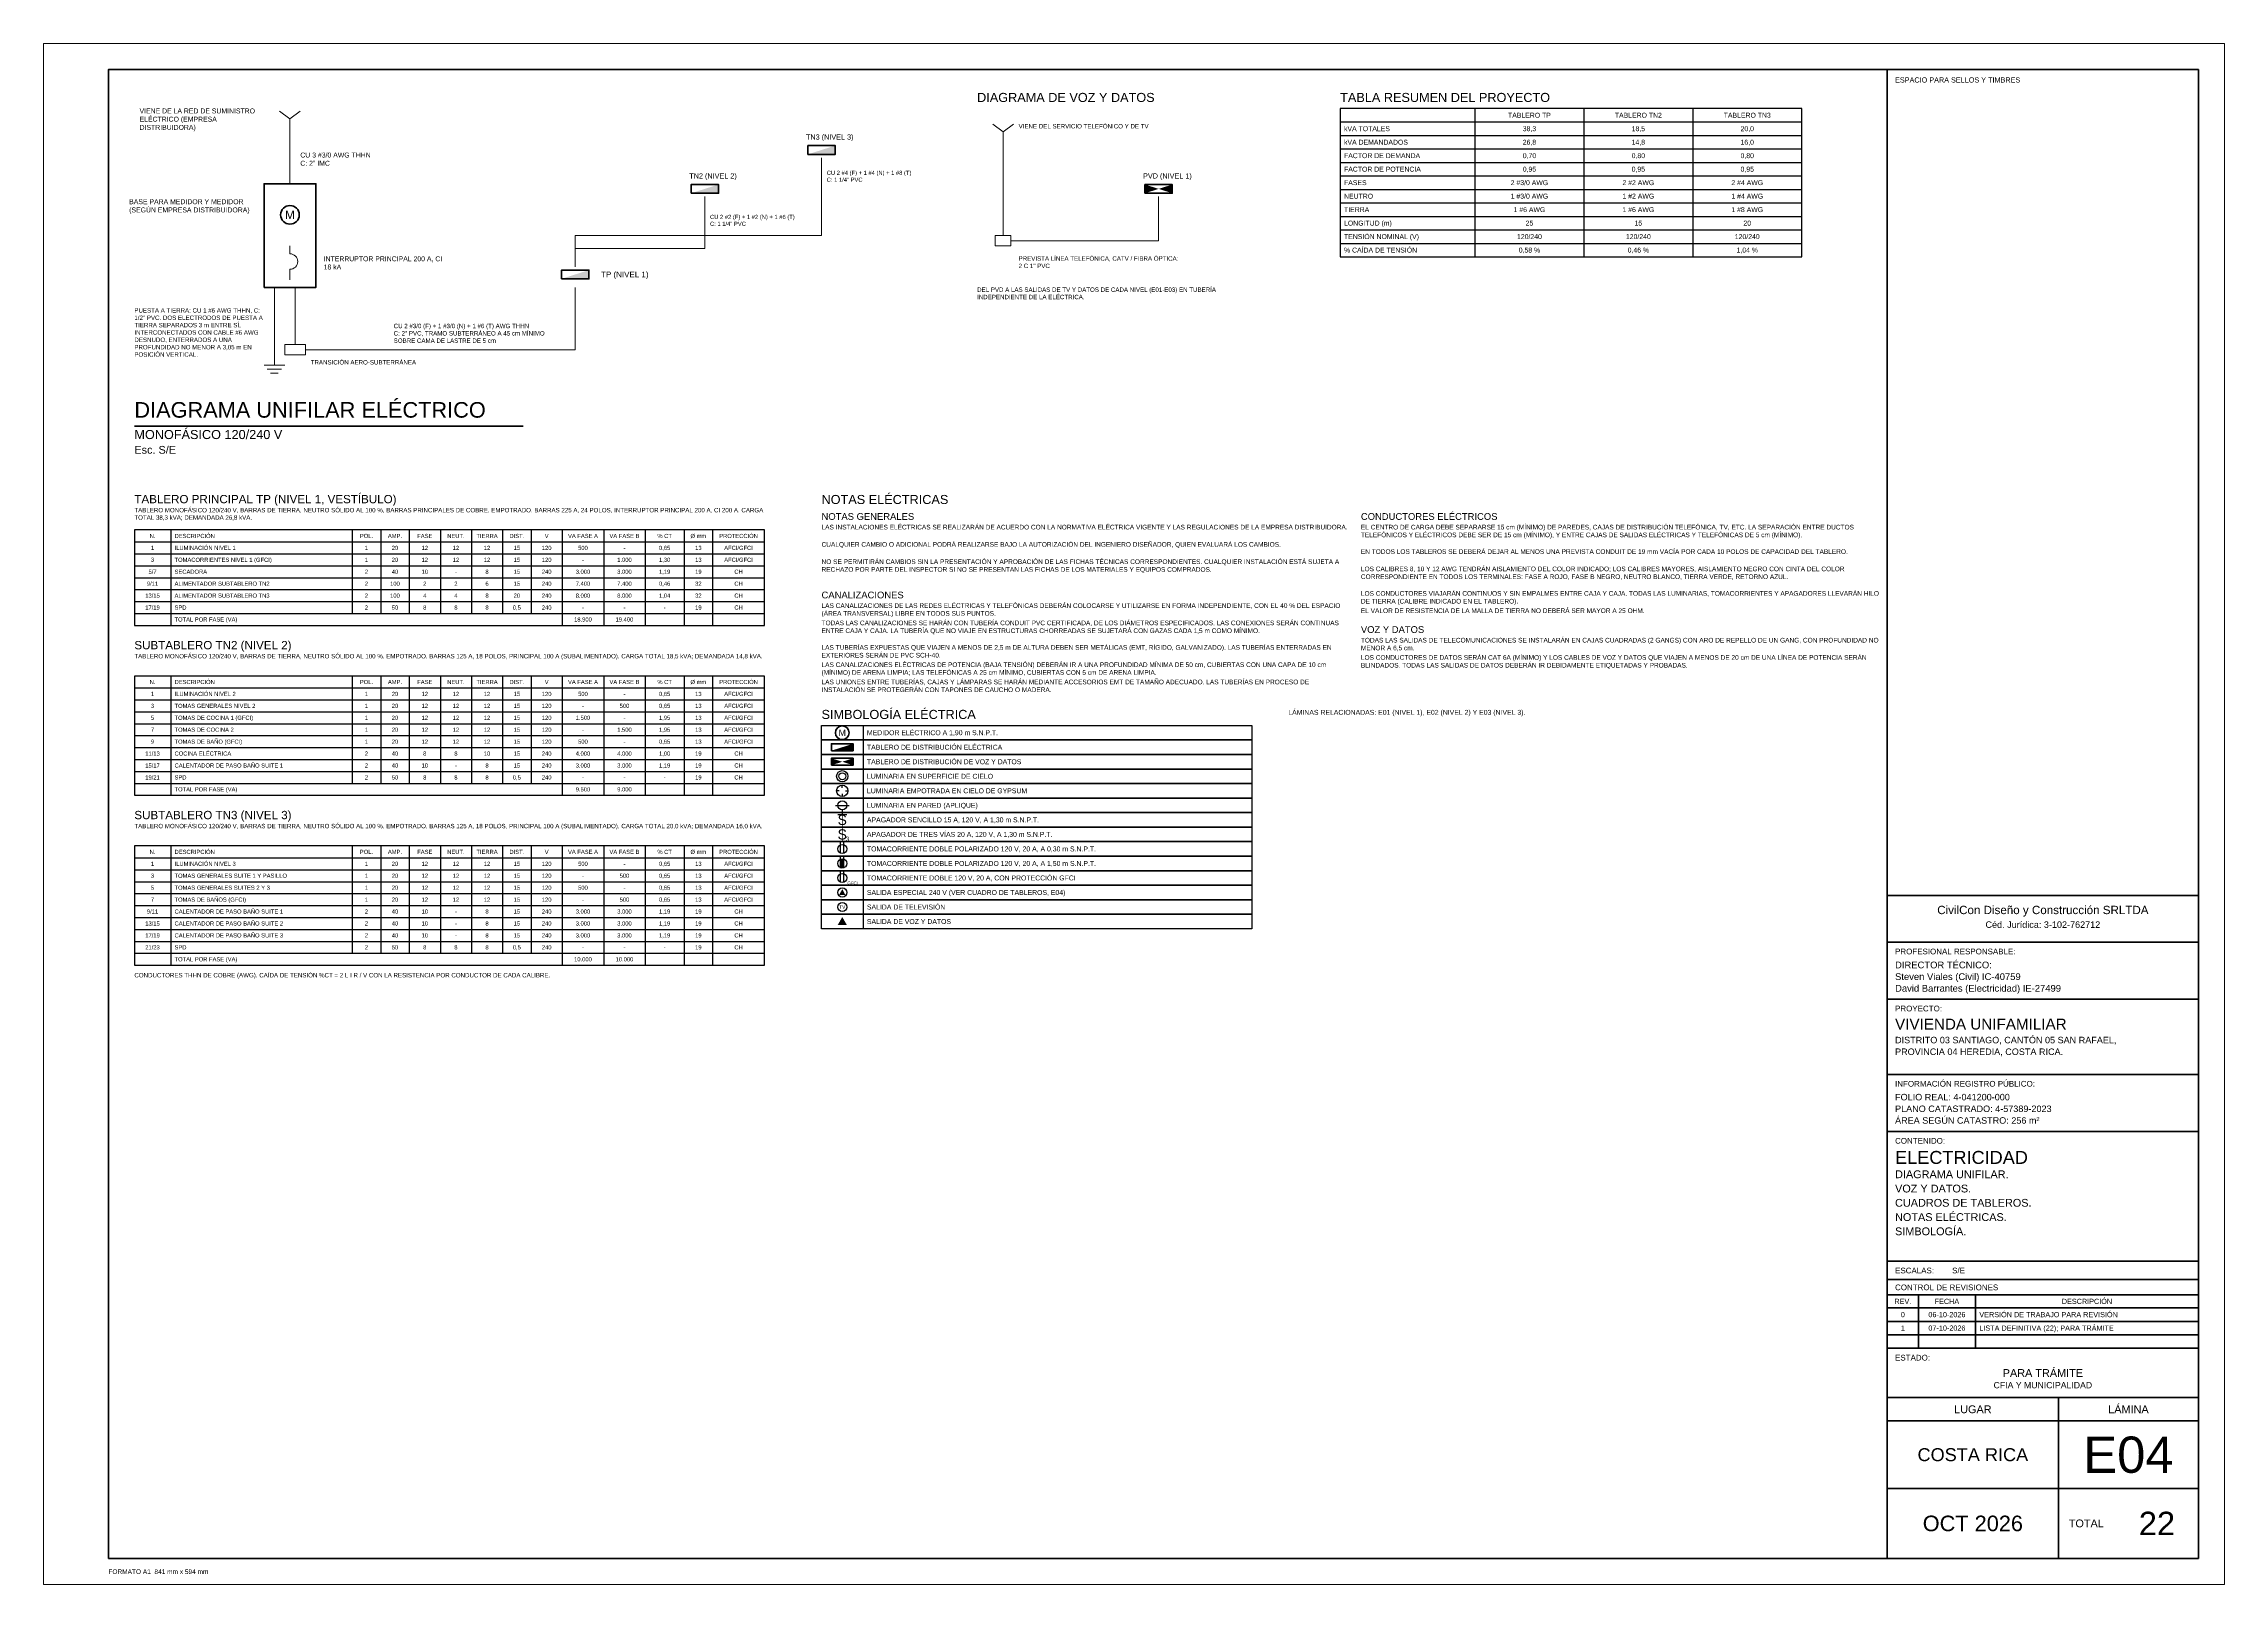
# Paper-space layout 'E04-TABLEROS' of a CAD drawing. Header units: metres, sheet in millimetres. Extents: x 0 to 841, y 0 to 594.
import ezdxf
from ezdxf.enums import TextEntityAlignment as Align

# ---------------------------------------------------------------- set-up
doc = ezdxf.new("R2010")
doc.units = ezdxf.units.M
for name, color, linetype, lineweight in [('A-CAJETIN', 7, 'Continuous', 35), ('A-CAJETIN-TXT', 7, 'Continuous', 25), ('A-MARCO', 7, 'Continuous', 70), ('A-NOTAS', 7, 'Continuous', 18), ('A-TABLAS', 7, 'Continuous', 25), ('A-TEXTO', 7, 'Continuous', 18), ('A-TITULOS', 7, 'Continuous', 35), ('E-APAG', 7, 'Continuous', 25), ('E-CIRC', 7, 'Continuous', 13), ('E-LUM', 7, 'Continuous', 25), ('E-TABLERO', 7, 'Continuous', 35), ('E-TOMA', 7, 'Continuous', 25), ('E-VD', 7, 'Continuous', 25)]:
    doc.layers.add(name, color=color, linetype=linetype, lineweight=lineweight)
doc.layers.add('A-VIEWPORT', color=8, linetype='Continuous', lineweight=13, plot=False)
doc.styles.add('ARIAL', font='arial.ttf')

# ---------------------------------------------------------------- blocks, each defined once
blk = doc.blocks.new('CAJETIN_A1')
for p, q in [((0, 255.6), (120, 255.6)), ((0, 237.6), (120, 237.6)), ((0, 215.6), (120, 215.6)), ((0, 186.6), (120, 186.6)), ((0, 164.6), (120, 164.6)), ((0, 114.6), (120, 114.6)), ((0, 107.6), (120, 107.6)), ((0, 101.6), (120, 101.6)), ((12, 101.6), (12, 81)), ((34, 101.6), (34, 81)), ((0, 96.6), (120, 96.6)), ((0, 91.4), (120, 91.4)), ((0, 86.2), (120, 86.2)), ((0, 81), (120, 81)), ((0, 62), (120, 62)), ((66, 62), (66, 0)), ((0, 53), (120, 53)), ((0, 27), (120, 27))]:
    blk.add_line(p, q)
blk.add_lwpolyline([(0, 0), (120, 0), (120, 574), (0, 574)], close=True)
at = {"style": 'ARIAL'}
for s, height, p in [('ESPACIO PARA SELLOS Y TIMBRES', 2, (3, 571)), ('PROFESIONAL RESPONSABLE:', 2.2, (3, 235.1)), ('PROYECTO:', 2.2, (3, 213.1)), ('INFORMACIÓN REGISTRO PÚBLICO:', 2.2, (3, 184.1)), ('CONTENIDO:', 2.2, (3, 162.1)), ('ESCALAS:', 2.2, (3, 112.1)), ('CONTROL DE REVISIONES', 2.2, (3, 105.6)), ('ESTADO:', 2.2, (3, 78.5))]:
    blk.add_text(s, height=height, dxfattribs=at).set_placement(p, align=Align.TOP_LEFT)
for s, height, p in [('REV.', 2, (6, 99.1)), ('FECHA', 2, (23, 99.1)), ('DESCRIPCIÓN', 2, (77, 99.1)), ('LUGAR', 3, (33, 57.5)), ('LÁMINA', 3, (93, 57.5))]:
    blk.add_text(s, height=height, dxfattribs=at).set_placement(p, align=Align.MIDDLE_CENTER)
blk.add_text('TOTAL', height=3, dxfattribs=at).set_placement((70, 13.5), align=Align.MIDDLE_LEFT)
for tag, height, p in [('EMPRESA_CED', 2.5, (60, 245.6)), ('EMPRESA', 3.2, (60, 251.6)), ('ESTADO_1', 3, (60, 73)), ('ESTADO_2', 2.4, (60, 68))]:
    blk.add_attdef(tag, text='', height=height, dxfattribs=at).set_placement(p, align=Align.TOP_CENTER)
for tag, height, p in [('PROF_1', 2.6, (3, 230.1)), ('PROF_2', 2.6, (3, 225.6)), ('PROF_3', 2.6, (3, 221.1)), ('PROYECTO', 4.2, (3, 208.1)), ('UBIC_1', 2.5, (3, 201.1)), ('UBIC_2', 2.5, (3, 196.6)), ('UBIC_3', 2.5, (3, 192.1)), ('REG_1', 2.5, (3, 179.1)), ('REG_2', 2.5, (3, 174.6)), ('REG_3', 2.5, (3, 170.1)), ('CONT_TIT', 5, (3, 157.1)), ('CONT_1', 3, (3, 149.6)), ('CONT_2', 3, (3, 144.1)), ('CONT_3', 3, (3, 138.6)), ('CONT_4', 3, (3, 133.1)), ('CONT_5', 3, (3, 127.6)), ('CONT_6', 3, (3, 122.1)), ('ESCALAS', 2.2, (25, 112.1))]:
    blk.add_attdef(tag, text='', height=height, dxfattribs=at).set_placement(p, align=Align.TOP_LEFT)
for tag, height, p in [('REV0_N', 2, (6, 94)), ('REV0_F', 2, (23, 94)), ('REV1_N', 2, (6, 88.8)), ('REV2_N', 2, (6, 83.6)), ('REV1_F', 2, (23, 88.8)), ('REV2_F', 2, (23, 83.6)), ('LUGAR', 5, (33, 40)), ('LAMINA', 14, (93, 40)), ('TOTAL', 9, (104, 13.5)), ('FECHA', 6, (33, 13.5))]:
    blk.add_attdef(tag, text='', height=height, dxfattribs=at).set_placement(p, align=Align.MIDDLE_CENTER)
for tag, p in [('REV0_D', (35.5, 94)), ('REV1_D', (35.5, 88.8)), ('REV2_D', (35.5, 83.6))]:
    blk.add_attdef(tag, text='', height=2, dxfattribs=at).set_placement(p, align=Align.MIDDLE_LEFT)

psp = doc.layouts.new('E04-TABLEROS')

# ---------------------------------------------------------------- hatches: boundary and pattern name
at = {"layer": 'E-TABLERO'}
for points in [[(294.72, 551.32), (305.28, 551.32), (305.28, 554.68)], [(249.72, 536.32), (260.28, 536.32), (260.28, 539.68)], [(424.72, 536.32), (430, 538), (424.72, 539.68)], [(435.28, 536.32), (430, 538), (435.28, 539.68)], [(199.72, 503.32), (210.28, 503.32), (210.28, 506.68)], [(303.82, 321.41), (312.18, 321.41), (312.18, 324.07)], [(303.82, 315.81), (308, 317.14), (303.82, 318.47)], [(312.18, 315.81), (308, 317.14), (312.18, 318.47)]]:
    psp.add_hatch(color=7, dxfattribs=at).paths.add_polyline_path(points)
at = {"layer": 'E-TOMA'}
for points in [[(307.34, 276.29), (308.66, 276.29), (308.66, 279.59), (307.34, 279.59)], [(306.79, 265.75), (309.21, 265.75), (308, 268.06)]]:
    psp.add_hatch(color=7, dxfattribs=at).paths.add_polyline_path(points)
at = {"layer": 'E-VD'}
psp.add_hatch(color=7, dxfattribs=at).paths.add_polyline_path([(306.24, 254.22), (309.76, 254.22), (308, 257.3)])

# ---------------------------------------------------------------- linework, layer by layer
at = {"layer": 'A-MARCO'}
psp.add_lwpolyline([(25, 10), (831, 10), (831, 584), (25, 584)], close=True, dxfattribs=at)
at = {"layer": 'A-TABLAS'}
for p, q in [((500, 563.8), (678, 563.8)), ((552, 569), (552, 563.8)), ((552, 563.8), (552, 558.6)), ((594, 569), (594, 563.8)), ((594, 563.8), (594, 558.6)), ((636, 569), (636, 563.8)), ((636, 563.8), (636, 558.6)), ((500, 558.6), (678, 558.6)), ((552, 558.6), (552, 553.4)), ((594, 558.6), (594, 553.4)), ((636, 558.6), (636, 553.4)), ((500, 553.4), (678, 553.4)), ((500, 548.2), (678, 548.2)), ((552, 553.4), (552, 548.2)), ((552, 548.2), (552, 543)), ((594, 553.4), (594, 548.2)), ((594, 548.2), (594, 543)), ((636, 553.4), (636, 548.2)), ((636, 548.2), (636, 543)), ((500, 543), (678, 543)), ((552, 543), (552, 537.8)), ((594, 543), (594, 537.8)), ((636, 543), (636, 537.8)), ((500, 537.8), (678, 537.8)), ((500, 532.6), (678, 532.6)), ((552, 537.8), (552, 532.6)), ((552, 532.6), (552, 527.4)), ((594, 537.8), (594, 532.6)), ((594, 532.6), (594, 527.4)), ((636, 537.8), (636, 532.6)), ((636, 532.6), (636, 527.4)), ((500, 527.4), (678, 527.4)), ((500, 522.2), (678, 522.2)), ((552, 527.4), (552, 522.2)), ((552, 522.2), (552, 517)), ((594, 527.4), (594, 522.2)), ((594, 522.2), (594, 517)), ((636, 527.4), (636, 522.2)), ((636, 522.2), (636, 517)), ((500, 517), (678, 517)), ((552, 517), (552, 511.8)), ((594, 517), (594, 511.8)), ((636, 517), (636, 511.8)), ((49, 406.5), (49, 401.9)), ((119, 406.5), (119, 401.9)), ((130, 406.5), (130, 401.9)), ((141, 406.5), (141, 401.9)), ((153, 406.5), (153, 401.9)), ((165, 406.5), (165, 401.9)), ((177, 406.5), (177, 401.9)), ((188, 406.5), (188, 401.9)), ((200, 406.5), (200, 401.9)), ((216, 406.5), (216, 401.9)), ((232, 406.5), (232, 401.9)), ((247, 406.5), (247, 401.9)), ((258, 406.5), (258, 401.9)), ((35, 401.9), (278, 401.9)), ((35, 397.3), (278, 397.3)), ((49, 401.9), (49, 397.3)), ((49, 397.3), (49, 392.7)), ((119, 401.9), (119, 397.3)), ((119, 397.3), (119, 392.7)), ((130, 401.9), (130, 397.3)), ((130, 397.3), (130, 392.7)), ((141, 401.9), (141, 397.3)), ((141, 397.3), (141, 392.7)), ((153, 401.9), (153, 397.3)), ((153, 397.3), (153, 392.7)), ((165, 401.9), (165, 397.3)), ((165, 397.3), (165, 392.7)), ((177, 401.9), (177, 397.3)), ((177, 397.3), (177, 392.7)), ((188, 401.9), (188, 397.3)), ((188, 397.3), (188, 392.7)), ((200, 401.9), (200, 397.3)), ((200, 397.3), (200, 392.7)), ((216, 401.9), (216, 397.3)), ((216, 397.3), (216, 392.7)), ((232, 401.9), (232, 397.3)), ((232, 397.3), (232, 392.7)), ((247, 401.9), (247, 397.3)), ((247, 397.3), (247, 392.7)), ((258, 401.9), (258, 397.3)), ((258, 397.3), (258, 392.7)), ((35, 392.7), (278, 392.7)), ((35, 388.1), (278, 388.1)), ((49, 392.7), (49, 388.1)), ((49, 388.1), (49, 383.5)), ((119, 392.7), (119, 388.1)), ((119, 388.1), (119, 383.5)), ((130, 392.7), (130, 388.1)), ((130, 388.1), (130, 383.5)), ((141, 392.7), (141, 388.1)), ((141, 388.1), (141, 383.5)), ((153, 392.7), (153, 388.1)), ((153, 388.1), (153, 383.5)), ((165, 392.7), (165, 388.1)), ((165, 388.1), (165, 383.5)), ((177, 392.7), (177, 388.1)), ((177, 388.1), (177, 383.5)), ((188, 392.7), (188, 388.1)), ((188, 388.1), (188, 383.5)), ((200, 392.7), (200, 388.1)), ((200, 388.1), (200, 383.5)), ((216, 392.7), (216, 388.1)), ((216, 388.1), (216, 383.5)), ((232, 392.7), (232, 388.1)), ((232, 388.1), (232, 383.5)), ((247, 392.7), (247, 388.1)), ((247, 388.1), (247, 383.5)), ((258, 392.7), (258, 388.1)), ((258, 388.1), (258, 383.5)), ((35, 383.5), (278, 383.5)), ((35, 378.9), (278, 378.9)), ((49, 383.5), (49, 378.9)), ((49, 378.9), (49, 374.3)), ((119, 383.5), (119, 378.9)), ((119, 378.9), (119, 374.3)), ((130, 383.5), (130, 378.9)), ((130, 378.9), (130, 374.3)), ((141, 383.5), (141, 378.9)), ((141, 378.9), (141, 374.3)), ((153, 383.5), (153, 378.9)), ((153, 378.9), (153, 374.3)), ((165, 383.5), (165, 378.9)), ((165, 378.9), (165, 374.3)), ((177, 383.5), (177, 378.9)), ((177, 378.9), (177, 374.3)), ((188, 383.5), (188, 378.9)), ((188, 378.9), (188, 374.3)), ((200, 383.5), (200, 378.9)), ((200, 378.9), (200, 374.3)), ((216, 383.5), (216, 378.9)), ((216, 378.9), (216, 374.3)), ((232, 383.5), (232, 378.9)), ((232, 378.9), (232, 374.3)), ((247, 383.5), (247, 378.9)), ((247, 378.9), (247, 374.3)), ((258, 383.5), (258, 378.9)), ((258, 378.9), (258, 374.3)), ((35, 374.3), (278, 374.3)), ((49, 374.3), (49, 369.7)), ((200, 374.3), (200, 369.7)), ((216, 374.3), (216, 369.7)), ((232, 374.3), (232, 369.7)), ((247, 374.3), (247, 369.7)), ((258, 374.3), (258, 369.7)), ((35, 345.6), (278, 345.6)), ((49, 350.2), (49, 345.6)), ((49, 345.6), (49, 341)), ((119, 350.2), (119, 345.6)), ((119, 345.6), (119, 341)), ((130, 350.2), (130, 345.6)), ((130, 345.6), (130, 341)), ((141, 350.2), (141, 345.6)), ((141, 345.6), (141, 341)), ((153, 350.2), (153, 345.6)), ((153, 345.6), (153, 341)), ((165, 350.2), (165, 345.6)), ((165, 345.6), (165, 341)), ((177, 350.2), (177, 345.6)), ((177, 345.6), (177, 341)), ((188, 350.2), (188, 345.6)), ((188, 345.6), (188, 341)), ((200, 350.2), (200, 345.6)), ((200, 345.6), (200, 341)), ((216, 350.2), (216, 345.6)), ((216, 345.6), (216, 341)), ((232, 350.2), (232, 345.6)), ((232, 345.6), (232, 341)), ((247, 350.2), (247, 345.6)), ((247, 345.6), (247, 341)), ((258, 350.2), (258, 345.6)), ((258, 345.6), (258, 341)), ((35, 341), (278, 341)), ((35, 336.4), (278, 336.4)), ((49, 341), (49, 336.4)), ((49, 336.4), (49, 331.8)), ((119, 341), (119, 336.4)), ((119, 336.4), (119, 331.8)), ((130, 341), (130, 336.4)), ((130, 336.4), (130, 331.8)), ((141, 341), (141, 336.4)), ((141, 336.4), (141, 331.8)), ((153, 341), (153, 336.4)), ((153, 336.4), (153, 331.8)), ((165, 341), (165, 336.4)), ((165, 336.4), (165, 331.8)), ((177, 341), (177, 336.4)), ((177, 336.4), (177, 331.8)), ((188, 341), (188, 336.4)), ((188, 336.4), (188, 331.8)), ((200, 341), (200, 336.4)), ((200, 336.4), (200, 331.8)), ((216, 341), (216, 336.4)), ((216, 336.4), (216, 331.8)), ((232, 341), (232, 336.4)), ((232, 336.4), (232, 331.8)), ((247, 341), (247, 336.4)), ((247, 336.4), (247, 331.8)), ((258, 341), (258, 336.4)), ((258, 336.4), (258, 331.8)), ((35, 331.8), (278, 331.8)), ((49, 331.8), (49, 327.2)), ((119, 331.8), (119, 327.2)), ((130, 331.8), (130, 327.2)), ((141, 331.8), (141, 327.2)), ((153, 331.8), (153, 327.2)), ((165, 331.8), (165, 327.2)), ((177, 331.8), (177, 327.2)), ((188, 331.8), (188, 327.2)), ((200, 331.8), (200, 327.2)), ((216, 331.8), (216, 327.2)), ((232, 331.8), (232, 327.2)), ((247, 331.8), (247, 327.2)), ((258, 331.8), (258, 327.2)), ((316, 331.14), (316, 325.54)), ((35, 327.2), (278, 327.2)), ((35, 322.6), (278, 322.6)), ((49, 327.2), (49, 322.6)), ((49, 322.6), (49, 318)), ((119, 327.2), (119, 322.6)), ((119, 322.6), (119, 318)), ((130, 327.2), (130, 322.6)), ((130, 322.6), (130, 318)), ((141, 327.2), (141, 322.6)), ((141, 322.6), (141, 318)), ((153, 327.2), (153, 322.6)), ((153, 322.6), (153, 318)), ((165, 327.2), (165, 322.6)), ((165, 322.6), (165, 318)), ((177, 327.2), (177, 322.6)), ((177, 322.6), (177, 318)), ((188, 327.2), (188, 322.6)), ((188, 322.6), (188, 318)), ((200, 327.2), (200, 322.6)), ((200, 322.6), (200, 318)), ((216, 327.2), (216, 322.6)), ((216, 322.6), (216, 318)), ((232, 327.2), (232, 322.6)), ((232, 322.6), (232, 318)), ((247, 327.2), (247, 322.6)), ((247, 322.6), (247, 318)), ((258, 327.2), (258, 322.6)), ((258, 322.6), (258, 318)), ((316, 325.54), (316, 319.94)), ((316, 319.94), (316, 314.34)), ((35, 318), (278, 318)), ((35, 313.4), (278, 313.4)), ((49, 318), (49, 313.4)), ((49, 313.4), (49, 308.8)), ((119, 318), (119, 313.4)), ((119, 313.4), (119, 308.8)), ((130, 318), (130, 313.4)), ((130, 313.4), (130, 308.8)), ((141, 318), (141, 313.4)), ((141, 313.4), (141, 308.8)), ((153, 318), (153, 313.4)), ((153, 313.4), (153, 308.8)), ((165, 318), (165, 313.4)), ((165, 313.4), (165, 308.8)), ((177, 318), (177, 313.4)), ((177, 313.4), (177, 308.8)), ((188, 318), (188, 313.4)), ((188, 313.4), (188, 308.8)), ((200, 318), (200, 313.4)), ((200, 313.4), (200, 308.8)), ((216, 318), (216, 313.4)), ((216, 313.4), (216, 308.8)), ((232, 318), (232, 313.4)), ((232, 313.4), (232, 308.8)), ((247, 318), (247, 313.4)), ((247, 313.4), (247, 308.8)), ((258, 318), (258, 313.4)), ((258, 313.4), (258, 308.8)), ((316, 314.34), (316, 308.74)), ((35, 308.8), (278, 308.8)), ((49, 308.8), (49, 304.2)), ((200, 308.8), (200, 304.2)), ((216, 308.8), (216, 304.2)), ((232, 308.8), (232, 304.2)), ((247, 308.8), (247, 304.2)), ((258, 308.8), (258, 304.2)), ((316, 308.74), (316, 303.14)), ((316, 303.14), (316, 297.54)), ((316, 297.54), (316, 291.94)), ((316, 291.94), (316, 286.34)), ((316, 286.34), (316, 280.74)), ((35, 280.1), (278, 280.1)), ((49, 284.7), (49, 280.1)), ((49, 280.1), (49, 275.5)), ((119, 284.7), (119, 280.1)), ((119, 280.1), (119, 275.5)), ((130, 284.7), (130, 280.1)), ((130, 280.1), (130, 275.5)), ((141, 284.7), (141, 280.1)), ((141, 280.1), (141, 275.5)), ((153, 284.7), (153, 280.1)), ((153, 280.1), (153, 275.5)), ((165, 284.7), (165, 280.1)), ((165, 280.1), (165, 275.5)), ((177, 284.7), (177, 280.1)), ((177, 280.1), (177, 275.5)), ((188, 284.7), (188, 280.1)), ((188, 280.1), (188, 275.5)), ((200, 284.7), (200, 280.1)), ((200, 280.1), (200, 275.5)), ((216, 284.7), (216, 280.1)), ((216, 280.1), (216, 275.5)), ((232, 284.7), (232, 280.1)), ((232, 280.1), (232, 275.5)), ((247, 284.7), (247, 280.1)), ((247, 280.1), (247, 275.5)), ((258, 284.7), (258, 280.1)), ((258, 280.1), (258, 275.5)), ((316, 280.74), (316, 275.14)), ((35, 275.5), (278, 275.5)), ((35, 270.9), (278, 270.9)), ((49, 275.5), (49, 270.9)), ((49, 270.9), (49, 266.3)), ((119, 275.5), (119, 270.9)), ((119, 270.9), (119, 266.3)), ((130, 275.5), (130, 270.9)), ((130, 270.9), (130, 266.3)), ((141, 275.5), (141, 270.9)), ((141, 270.9), (141, 266.3)), ((153, 275.5), (153, 270.9)), ((153, 270.9), (153, 266.3)), ((165, 275.5), (165, 270.9)), ((165, 270.9), (165, 266.3)), ((177, 275.5), (177, 270.9)), ((177, 270.9), (177, 266.3)), ((188, 275.5), (188, 270.9)), ((188, 270.9), (188, 266.3)), ((200, 275.5), (200, 270.9)), ((200, 270.9), (200, 266.3)), ((216, 275.5), (216, 270.9)), ((216, 270.9), (216, 266.3)), ((232, 275.5), (232, 270.9)), ((232, 270.9), (232, 266.3)), ((247, 275.5), (247, 270.9)), ((247, 270.9), (247, 266.3)), ((258, 275.5), (258, 270.9)), ((258, 270.9), (258, 266.3)), ((316, 275.14), (316, 269.54)), ((316, 269.54), (316, 263.94)), ((35, 266.3), (278, 266.3)), ((35, 261.7), (278, 261.7)), ((49, 266.3), (49, 261.7)), ((49, 261.7), (49, 257.1)), ((119, 266.3), (119, 261.7)), ((119, 261.7), (119, 257.1)), ((130, 266.3), (130, 261.7)), ((130, 261.7), (130, 257.1)), ((141, 266.3), (141, 261.7)), ((141, 261.7), (141, 257.1)), ((153, 266.3), (153, 261.7)), ((153, 261.7), (153, 257.1)), ((165, 266.3), (165, 261.7)), ((165, 261.7), (165, 257.1)), ((177, 266.3), (177, 261.7)), ((177, 261.7), (177, 257.1)), ((188, 266.3), (188, 261.7)), ((188, 261.7), (188, 257.1)), ((200, 266.3), (200, 261.7)), ((200, 261.7), (200, 257.1)), ((216, 266.3), (216, 261.7)), ((216, 261.7), (216, 257.1)), ((232, 266.3), (232, 261.7)), ((232, 261.7), (232, 257.1)), ((247, 266.3), (247, 261.7)), ((247, 261.7), (247, 257.1)), ((258, 266.3), (258, 261.7)), ((258, 261.7), (258, 257.1)), ((316, 263.94), (316, 258.34)), ((35, 257.1), (278, 257.1)), ((35, 252.5), (278, 252.5)), ((49, 257.1), (49, 252.5)), ((49, 252.5), (49, 247.9)), ((119, 257.1), (119, 252.5)), ((119, 252.5), (119, 247.9)), ((130, 257.1), (130, 252.5)), ((130, 252.5), (130, 247.9)), ((141, 257.1), (141, 252.5)), ((141, 252.5), (141, 247.9)), ((153, 257.1), (153, 252.5)), ((153, 252.5), (153, 247.9)), ((165, 257.1), (165, 252.5)), ((165, 252.5), (165, 247.9)), ((177, 257.1), (177, 252.5)), ((177, 252.5), (177, 247.9)), ((188, 257.1), (188, 252.5)), ((188, 252.5), (188, 247.9)), ((200, 257.1), (200, 252.5)), ((200, 252.5), (200, 247.9)), ((216, 257.1), (216, 252.5)), ((216, 252.5), (216, 247.9)), ((232, 257.1), (232, 252.5)), ((232, 252.5), (232, 247.9)), ((247, 257.1), (247, 252.5)), ((247, 252.5), (247, 247.9)), ((258, 257.1), (258, 252.5)), ((258, 252.5), (258, 247.9)), ((316, 258.34), (316, 252.74)), ((35, 247.9), (278, 247.9)), ((49, 247.9), (49, 243.3)), ((119, 247.9), (119, 243.3)), ((130, 247.9), (130, 243.3)), ((141, 247.9), (141, 243.3)), ((153, 247.9), (153, 243.3)), ((165, 247.9), (165, 243.3)), ((177, 247.9), (177, 243.3)), ((188, 247.9), (188, 243.3)), ((200, 247.9), (200, 243.3)), ((216, 247.9), (216, 243.3)), ((232, 247.9), (232, 243.3)), ((247, 247.9), (247, 243.3)), ((258, 247.9), (258, 243.3)), ((35, 243.3), (278, 243.3)), ((49, 243.3), (49, 238.7)), ((200, 243.3), (200, 238.7)), ((216, 243.3), (216, 238.7)), ((232, 243.3), (232, 238.7)), ((247, 243.3), (247, 238.7)), ((258, 243.3), (258, 238.7))]:
    psp.add_line(p, q, dxfattribs=at)
for points in [[(500, 511.8), (678, 511.8), (678, 569), (500, 569)], [(35, 369.7), (278, 369.7), (278, 406.5), (35, 406.5)], [(35, 304.2), (278, 304.2), (278, 350.2), (35, 350.2)], [(300, 331.14), (466, 331.14), (466, 325.54), (300, 325.54)], [(300, 325.54), (466, 325.54), (466, 319.94), (300, 319.94)], [(300, 319.94), (466, 319.94), (466, 314.34), (300, 314.34)], [(300, 314.34), (466, 314.34), (466, 308.74), (300, 308.74)], [(300, 308.74), (466, 308.74), (466, 303.14), (300, 303.14)], [(300, 303.14), (466, 303.14), (466, 297.54), (300, 297.54)], [(300, 297.54), (466, 297.54), (466, 291.94), (300, 291.94)], [(300, 291.94), (466, 291.94), (466, 286.34), (300, 286.34)], [(300, 286.34), (466, 286.34), (466, 280.74), (300, 280.74)], [(35, 238.7), (278, 238.7), (278, 284.7), (35, 284.7)], [(300, 280.74), (466, 280.74), (466, 275.14), (300, 275.14)], [(300, 275.14), (466, 275.14), (466, 269.54), (300, 269.54)], [(300, 269.54), (466, 269.54), (466, 263.94), (300, 263.94)], [(300, 263.94), (466, 263.94), (466, 258.34), (300, 258.34)], [(300, 258.34), (466, 258.34), (466, 252.74), (300, 252.74)]]:
    psp.add_lwpolyline(points, close=True, dxfattribs=at)
at = {"layer": 'A-TITULOS'}
psp.add_line((35, 446.5), (185, 446.5), dxfattribs=at)
at = {"layer": 'A-VIEWPORT'}
psp.add_lwpolyline([(0, 0), (841, 0), (841, 594), (0, 594)], close=True, dxfattribs=at)
at = {"layer": 'E-CIRC'}
for p, q in [((91, 568), (95, 565)), ((99, 568), (95, 565)), ((95, 565), (95, 540)), ((366, 563), (370, 560)), ((374, 563), (370, 560)), ((370, 560), (370, 520)), ((300, 520), (300, 550)), ((255, 515), (255, 535)), ((430, 518), (430, 535)), ((95, 516), (95, 513)), ((205, 508), (205, 520)), ((205, 520), (300, 520)), ((205, 508), (205, 515)), ((205, 515), (255, 515)), ((373, 518), (430, 518)), ((95, 507), (95, 503)), ((89, 500), (89, 470)), ((97, 500), (97, 478)), ((205, 476), (205, 500)), ((101, 476), (205, 476)), ((85, 470), (93, 470)), ((86.25, 468.5), (91.75, 468.5)), ((87.5, 467), (90.5, 467))]:
    psp.add_line(p, q, dxfattribs=at)
for points in [[(367, 516), (373, 516), (373, 520), (367, 520)], [(93, 474), (101, 474), (101, 478), (93, 478)]]:
    psp.add_lwpolyline(points, close=True, dxfattribs=at)
psp.add_arc((95, 510), 3, 270, 90, dxfattribs=at)
at = {"layer": 'E-LUM'}
for p, q in [((306.79, 305.94), (305.8, 305.94)), ((308, 307.15), (308, 308.14)), ((308, 304.73), (308, 303.74)), ((309.21, 305.94), (310.2, 305.94)), ((305.36, 300.34), (310.64, 300.34)), ((306.24, 296.82), (309.76, 296.82)), ((308, 298.58), (308, 296.82))]:
    psp.add_line(p, q, dxfattribs=at)
for centre, radius in [((308, 311.54), 2.2), ((308, 311.54), 1.32), ((308, 305.94), 2.2), ((308, 300.34), 1.76)]:
    psp.add_circle(centre, radius, dxfattribs=at)
at = {"layer": 'E-TABLERO'}
for points in [[(294.72, 551.32), (305.28, 551.32), (305.28, 554.68), (294.72, 554.68)], [(85, 500), (105, 500), (105, 540), (85, 540)], [(249.72, 536.32), (260.28, 536.32), (260.28, 539.68), (249.72, 539.68)], [(424.72, 536.32), (435.28, 536.32), (435.28, 539.68), (424.72, 539.68)], [(199.72, 503.32), (210.28, 503.32), (210.28, 506.68), (199.72, 506.68)], [(303.82, 321.41), (312.18, 321.41), (312.18, 324.07), (303.82, 324.07)], [(303.82, 315.81), (312.18, 315.81), (312.18, 318.47), (303.82, 318.47)]]:
    psp.add_lwpolyline(points, close=True, dxfattribs=at)
for centre, radius in [((95, 528), 3.6), ((308, 328.34), 2.64)]:
    psp.add_circle(centre, radius, dxfattribs=at)
at = {"layer": 'E-TOMA'}
for p, q in [((307.34, 281.78), (307.34, 286.4)), ((308.66, 281.78), (308.66, 286.4)), ((307.34, 276.18), (307.34, 280.8)), ((308.66, 276.18), (308.66, 280.8)), ((307.34, 270.58), (307.34, 275.2)), ((308.66, 270.58), (308.66, 275.2))]:
    psp.add_line(p, q, dxfattribs=at)
for centre in [(308, 283.54), (308, 277.94), (308, 272.34), (308, 266.74)]:
    psp.add_circle(centre, 1.76, dxfattribs=at)
at = {"layer": 'E-VD'}
psp.add_circle((308, 261.14), 1.76, dxfattribs=at)

# ---------------------------------------------------------------- block references
at = {"layer": 'A-CAJETIN'}
ref = psp.add_blockref('CAJETIN_A1', (711, 10), dxfattribs=at)
ref.add_attrib('EMPRESA', 'CivilCon Diseño y Construcción SRLTDA', dxfattribs={"layer": 'A-CAJETIN-TXT', "height": 3.2, "style": 'ARIAL'}).set_placement((771, 261.6), align=Align.TOP_CENTER)
ref.add_attrib('EMPRESA_CED', 'Céd. Jurídica: 3-102-762712', dxfattribs={"layer": 'A-CAJETIN-TXT', "height": 2.5, "style": 'ARIAL'}).set_placement((771, 255.6), align=Align.TOP_CENTER)
ref.add_attrib('PROF_1', 'DIRECTOR TÉCNICO:', dxfattribs={"layer": 'A-CAJETIN-TXT', "height": 2.6, "style": 'ARIAL'}).set_placement((714, 240.1), align=Align.TOP_LEFT)
ref.add_attrib('PROF_2', 'Steven Viales (Civil) IC-40759', dxfattribs={"layer": 'A-CAJETIN-TXT', "height": 2.6, "style": 'ARIAL'}).set_placement((714, 235.6), align=Align.TOP_LEFT)
ref.add_attrib('PROF_3', 'David Barrantes (Electricidad) IE-27499', dxfattribs={"layer": 'A-CAJETIN-TXT', "height": 2.6, "style": 'ARIAL'}).set_placement((714, 231.1), align=Align.TOP_LEFT)
ref.add_attrib('PROYECTO', 'VIVIENDA UNIFAMILIAR', dxfattribs={"layer": 'A-CAJETIN-TXT', "height": 4.2, "style": 'ARIAL'}).set_placement((714, 218.1), align=Align.TOP_LEFT)
ref.add_attrib('UBIC_1', 'DISTRITO 03 SANTIAGO, CANTÓN 05 SAN RAFAEL,', dxfattribs={"layer": 'A-CAJETIN-TXT', "height": 2.5, "style": 'ARIAL'}).set_placement((714, 211.1), align=Align.TOP_LEFT)
ref.add_attrib('UBIC_2', 'PROVINCIA 04 HEREDIA, COSTA RICA.', dxfattribs={"layer": 'A-CAJETIN-TXT', "height": 2.5, "style": 'ARIAL'}).set_placement((714, 206.6), align=Align.TOP_LEFT)
ref.add_attrib('REG_1', 'FOLIO REAL: 4-041200-000', dxfattribs={"layer": 'A-CAJETIN-TXT', "height": 2.5, "style": 'ARIAL'}).set_placement((714, 189.1), align=Align.TOP_LEFT)
ref.add_attrib('REG_2', 'PLANO CATASTRADO: 4-57389-2023', dxfattribs={"layer": 'A-CAJETIN-TXT', "height": 2.5, "style": 'ARIAL'}).set_placement((714, 184.6), align=Align.TOP_LEFT)
ref.add_attrib('REG_3', 'ÁREA SEGÚN CATASTRO: 256 m²', dxfattribs={"layer": 'A-CAJETIN-TXT', "height": 2.5, "style": 'ARIAL'}).set_placement((714, 180.1), align=Align.TOP_LEFT)
ref.add_attrib('CONT_TIT', 'ELECTRICIDAD', dxfattribs={"layer": 'A-CAJETIN-TXT', "height": 5, "style": 'ARIAL'}).set_placement((714, 167.1), align=Align.TOP_LEFT)
ref.add_attrib('CONT_1', 'DIAGRAMA UNIFILAR.', dxfattribs={"layer": 'A-CAJETIN-TXT', "height": 3, "style": 'ARIAL'}).set_placement((714, 159.6), align=Align.TOP_LEFT)
ref.add_attrib('CONT_2', 'VOZ Y DATOS.', dxfattribs={"layer": 'A-CAJETIN-TXT', "height": 3, "style": 'ARIAL'}).set_placement((714, 154.1), align=Align.TOP_LEFT)
ref.add_attrib('CONT_3', 'CUADROS DE TABLEROS.', dxfattribs={"layer": 'A-CAJETIN-TXT', "height": 3, "style": 'ARIAL'}).set_placement((714, 148.6), align=Align.TOP_LEFT)
ref.add_attrib('CONT_4', 'NOTAS ELÉCTRICAS.', dxfattribs={"layer": 'A-CAJETIN-TXT', "height": 3, "style": 'ARIAL'}).set_placement((714, 143.1), align=Align.TOP_LEFT)
ref.add_attrib('CONT_5', 'SIMBOLOGÍA.', dxfattribs={"layer": 'A-CAJETIN-TXT', "height": 3, "style": 'ARIAL'}).set_placement((714, 137.6), align=Align.TOP_LEFT)
ref.add_attrib('ESCALAS', 'S/E', dxfattribs={"layer": 'A-CAJETIN-TXT', "height": 2.2, "style": 'ARIAL'}).set_placement((736, 122.1), align=Align.TOP_LEFT)
ref.add_attrib('REV0_N', '0', dxfattribs={"layer": 'A-CAJETIN-TXT', "height": 2, "style": 'ARIAL'}).set_placement((717, 104), align=Align.MIDDLE_CENTER)
ref.add_attrib('REV0_F', '06-10-2026', dxfattribs={"layer": 'A-CAJETIN-TXT', "height": 2, "style": 'ARIAL'}).set_placement((734, 104), align=Align.MIDDLE_CENTER)
ref.add_attrib('REV0_D', 'VERSIÓN DE TRABAJO PARA REVISIÓN', dxfattribs={"layer": 'A-CAJETIN-TXT', "height": 2, "style": 'ARIAL'}).set_placement((746.5, 104), align=Align.MIDDLE_LEFT)
ref.add_attrib('REV1_N', '1', dxfattribs={"layer": 'A-CAJETIN-TXT', "height": 2, "style": 'ARIAL'}).set_placement((717, 98.8), align=Align.MIDDLE_CENTER)
ref.add_attrib('REV1_F', '07-10-2026', dxfattribs={"layer": 'A-CAJETIN-TXT', "height": 2, "style": 'ARIAL'}).set_placement((734, 98.8), align=Align.MIDDLE_CENTER)
ref.add_attrib('REV1_D', 'LISTA DEFINITIVA (22); PARA TRÁMITE', dxfattribs={"layer": 'A-CAJETIN-TXT', "height": 2, "style": 'ARIAL'}).set_placement((746.5, 98.8), align=Align.MIDDLE_LEFT)
ref.add_attrib('ESTADO_1', 'PARA TRÁMITE', dxfattribs={"layer": 'A-CAJETIN-TXT', "height": 3, "style": 'ARIAL'}).set_placement((771, 83), align=Align.TOP_CENTER)
ref.add_attrib('ESTADO_2', 'CFIA Y MUNICIPALIDAD', dxfattribs={"layer": 'A-CAJETIN-TXT', "height": 2.4, "style": 'ARIAL'}).set_placement((771, 78), align=Align.TOP_CENTER)
ref.add_attrib('LUGAR', 'COSTA RICA', dxfattribs={"layer": 'A-CAJETIN-TXT', "height": 5, "style": 'ARIAL'}).set_placement((744, 50), align=Align.MIDDLE_CENTER)
ref.add_attrib('LAMINA', 'E04', dxfattribs={"layer": 'A-CAJETIN-TXT', "height": 14, "style": 'ARIAL'}).set_placement((804, 50), align=Align.MIDDLE_CENTER)
ref.add_attrib('FECHA', 'OCT 2026', dxfattribs={"layer": 'A-CAJETIN-TXT', "height": 6, "style": 'ARIAL'}).set_placement((744, 23.5), align=Align.MIDDLE_CENTER)
ref.add_attrib('TOTAL', '22', dxfattribs={"layer": 'A-CAJETIN-TXT', "height": 9, "style": 'ARIAL'}).set_placement((815, 23.5), align=Align.MIDDLE_CENTER)

# ---------------------------------------------------------------- texts
at = {"layer": 'A-NOTAS', "attachment_point": 1, "style": 'ARIAL'}
for s, insert, char_height, width in [('LAS INSTALACIONES ELÉCTRICAS SE REALIZARÁN DE ACUERDO CON LA NORMATIVA ELÉCTRICA VIGENTE Y LAS REGULACIONES DE LA EMPRESA DISTRIBUIDORA.', (300, 408.5), 1.8, 200), ('EL CENTRO DE CARGA DEBE SEPARARSE 15 cm (MÍNIMO) DE PAREDES, CAJAS DE DISTRIBUCIÓN TELEFÓNICA, TV, ETC. LA SEPARACIÓN ENTRE DUCTOS TELEFÓNICOS Y ELÉCTRICOS DEBE SER DE 15 cm (MÍNIMO), Y ENTRE CAJAS DE SALIDAS ELÉCTRICAS Y TELEFÓNICAS DE 5 cm (MÍNIMO).', (508, 408.5), 1.8, 200), ('CUALQUIER CAMBIO O ADICIONAL PODRÁ REALIZARSE BAJO LA AUTORIZACIÓN DEL INGENIERO DISEÑADOR, QUIEN EVALUARÁ LOS CAMBIOS.', (300, 401.84), 1.8, 200), ('NO SE PERMITIRÁN CAMBIOS SIN LA PRESENTACIÓN Y APROBACIÓN DE LAS FICHAS TÉCNICAS CORRESPONDIENTES. CUALQUIER INSTALACIÓN ESTÁ SUJETA A RECHAZO POR PARTE DEL INSPECTOR SI NO SE PRESENTAN LAS FICHAS DE LOS MATERIALES Y EQUIPOS COMPRADOS.', (300, 395.18), 1.8, 200), ('EN TODOS LOS TABLEROS SE DEBERÁ DEJAR AL MENOS UNA PREVISTA CONDUIT DE 19 mm VACÍA POR CADA 10 POLOS DE CAPACIDAD DEL TABLERO.', (508, 399.05), 1.8, 200), ('LOS CALIBRES 8, 10 Y 12 AWG TENDRÁN AISLAMIENTO DEL COLOR INDICADO; LOS CALIBRES MAYORES, AISLAMIENTO NEGRO CON CINTA DEL COLOR CORRESPONDIENTE EN TODOS LOS TERMINALES: FASE A ROJO, FASE B NEGRO, NEUTRO BLANCO, TIERRA VERDE, RETORNO AZUL.', (508, 392.39), 1.8, 200), ('LAS CANALIZACIONES DE LAS REDES ELÉCTRICAS Y TELEFÓNICAS DEBERÁN COLOCARSE Y UTILIZARSE EN FORMA INDEPENDIENTE, CON EL 40 % DEL ESPACIO (ÁREA TRANSVERSAL) LIBRE EN TODOS SUS PUNTOS.', (300, 378.23), 1.8, 200), ('LOS CONDUCTORES VIAJARÁN CONTINUOS Y SIN EMPALMES ENTRE CAJA Y CAJA. TODAS LAS LUMINARIAS, TOMACORRIENTES Y APAGADORES LLEVARÁN HILO DE TIERRA (CALIBRE INDICADO EN EL TABLERO).', (508, 382.94), 1.8, 200), ('TODAS LAS CANALIZACIONES SE HARÁN CON TUBERÍA CONDUIT PVC CERTIFICADA, DE LOS DIÁMETROS ESPECIFICADOS. LAS CONEXIONES SERÁN CONTINUAS ENTRE CAJA Y CAJA. LA TUBERÍA QUE NO VIAJE EN ESTRUCTURAS CHORREADAS SE SUJETARÁ CON GAZAS CADA 1,5 m COMO MÍNIMO.', (300, 371.57), 1.8, 200), ('EL VALOR DE RESISTENCIA DE LA MALLA DE TIERRA NO DEBERÁ SER MAYOR A 25 OHM.', (508, 376.28), 1.8, 200), ('LAS TUBERÍAS EXPUESTAS QUE VIAJEN A MENOS DE 2,5 m DE ALTURA DEBEN SER METÁLICAS (EMT, RÍGIDO, GALVANIZADO). LAS TUBERÍAS ENTERRADAS EN EXTERIORES SERÁN DE PVC SCH-40.', (300, 362.12), 1.8, 200), ('TODAS LAS SALIDAS DE TELECOMUNICACIONES SE INSTALARÁN EN CAJAS CUADRADAS (2 GANGS) CON ARO DE REPELLO DE UN GANG, CON PROFUNDIDAD NO MENOR A 6,5 cm.', (508, 364.91), 1.8, 200), ('LAS CANALIZACIONES ELÉCTRICAS DE POTENCIA (BAJA TENSIÓN) DEBERÁN IR A UNA PROFUNDIDAD MÍNIMA DE 50 cm, CUBIERTAS CON UNA CAPA DE 10 cm (MÍNIMO) DE ARENA LIMPIA; LAS TELEFÓNICAS A 25 cm MÍNIMO, CUBIERTAS CON 5 cm DE ARENA LIMPIA.', (300, 355.46), 1.8, 200), ('LOS CONDUCTORES DE DATOS SERÁN CAT 6A (MÍNIMO) Y LOS CABLES DE VOZ Y DATOS QUE VIAJEN A MENOS DE 20 cm DE UNA LÍNEA DE POTENCIA SERÁN BLINDADOS. TODAS LAS SALIDAS DE DATOS DEBERÁN IR DEBIDAMENTE ETIQUETADAS Y PROBADAS.', (508, 358.25), 1.8, 200), ('LAS UNIONES ENTRE TUBERÍAS, CAJAS Y LÁMPARAS SE HARÁN MEDIANTE ACCESORIOS EMT DE TAMAÑO ADECUADO. LAS TUBERÍAS EN PROCESO DE INSTALACIÓN SE PROTEGERÁN CON TAPONES DE CAUCHO O MADERA.', (300, 348.8), 1.8, 200), ('LÁMINAS RELACIONADAS: E01 (NIVEL 1), E02 (NIVEL 2) Y E03 (NIVEL 3).', (480, 337.14), 1.9, 225)]:
    psp.add_mtext(s, dxfattribs=dict(at, insert=insert, char_height=char_height, width=width))
at = {"layer": 'A-TEXTO', "style": 'ARIAL'}
for s, height, p in [('TABLERO TP', 1.9, (573, 566.4)), ('TABLERO TN2', 1.9, (615, 566.4)), ('TABLERO TN3', 1.9, (657, 566.4)), ('38,3', 1.9, (573, 561.2)), ('26,8', 1.9, (573, 556)), ('18,5', 1.9, (615, 561.2)), ('14,8', 1.9, (615, 556)), ('20,0', 1.9, (657, 561.2)), ('16,0', 1.9, (657, 556)), ('0,70', 1.9, (573, 550.8)), ('0,80', 1.9, (615, 550.8)), ('0,80', 1.9, (657, 550.8)), ('2 #3/0 AWG', 1.9, (573, 540.4)), ('0,95', 1.9, (573, 545.6)), ('2 #2 AWG', 1.9, (615, 540.4)), ('0,95', 1.9, (615, 545.6)), ('2 #4 AWG', 1.9, (657, 540.4)), ('0,95', 1.9, (657, 545.6)), ('1 #3/0 AWG', 1.9, (573, 535.2)), ('1 #6 AWG', 1.9, (573, 530)), ('1 #2 AWG', 1.9, (615, 535.2)), ('1 #6 AWG', 1.9, (615, 530)), ('1 #4 AWG', 1.9, (657, 535.2)), ('1 #8 AWG', 1.9, (657, 530)), ('25', 1.9, (573, 524.8)), ('15', 1.9, (615, 524.8)), ('20', 1.9, (657, 524.8)), ('120/240', 1.9, (573, 519.6)), ('0,58 %', 1.9, (573, 514.4)), ('120/240', 1.9, (615, 519.6)), ('0,46 %', 1.9, (615, 514.4)), ('120/240', 1.9, (657, 519.6)), ('1,04 %', 1.9, (657, 514.4)), ('N.', 1.6, (42, 404.2)), ('POL.', 1.6, (124.5, 404.2)), ('AMP.', 1.6, (135.5, 404.2)), ('FASE', 1.6, (147, 404.2)), ('NEUT.', 1.6, (159, 404.2)), ('TIERRA', 1.6, (171, 404.2)), ('DIST.', 1.6, (182.5, 404.2)), ('V', 1.6, (194, 404.2)), ('VA FASE A', 1.6, (208, 404.2)), ('VA FASE B', 1.6, (224, 404.2)), ('% CT', 1.6, (239.5, 404.2)), ('Ø mm', 1.6, (252.5, 404.2)), ('PROTECCIÓN', 1.6, (268, 404.2)), ('3', 1.6, (42, 395)), ('1', 1.6, (42, 399.6)), ('1', 1.6, (124.5, 399.6)), ('1', 1.6, (124.5, 395)), ('20', 1.6, (135.5, 399.6)), ('20', 1.6, (135.5, 395)), ('12', 1.6, (147, 399.6)), ('12', 1.6, (147, 395)), ('12', 1.6, (159, 399.6)), ('12', 1.6, (159, 395)), ('12', 1.6, (171, 399.6)), ('12', 1.6, (171, 395)), ('15', 1.6, (182.5, 399.6)), ('15', 1.6, (182.5, 395)), ('120', 1.6, (194, 399.6)), ('120', 1.6, (194, 395)), ('500', 1.6, (208, 399.6)), ('1.000', 1.6, (224, 395)), ('-', 1.6, (224, 399.6)), ('0,65', 1.6, (239.5, 399.6)), ('1,30', 1.6, (239.5, 395)), ('13', 1.6, (252.5, 399.6)), ('13', 1.6, (252.5, 395)), ('AFCI/GFCI', 1.6, (268, 399.6)), ('AFCI/GFCI', 1.6, (268, 395)), ('5/7', 1.6, (42, 390.4)), ('2', 1.6, (124.5, 390.4)), ('40', 1.6, (135.5, 390.4)), ('10', 1.6, (147, 390.4)), ('-', 1.6, (159, 390.4)), ('8', 1.6, (171, 390.4)), ('15', 1.6, (182.5, 390.4)), ('240', 1.6, (194, 390.4)), ('3.000', 1.6, (208, 390.4)), ('-', 1.6, (208, 395)), ('3.000', 1.6, (224, 390.4)), ('1,19', 1.6, (239.5, 390.4)), ('19', 1.6, (252.5, 390.4)), ('CH', 1.6, (268, 390.4)), ('13/15', 1.6, (42, 381.2)), ('9/11', 1.6, (42, 385.8)), ('2', 1.6, (124.5, 385.8)), ('2', 1.6, (124.5, 381.2)), ('100', 1.6, (135.5, 385.8)), ('100', 1.6, (135.5, 381.2)), ('4', 1.6, (147, 381.2)), ('2', 1.6, (147, 385.8)), ('4', 1.6, (159, 381.2)), ('2', 1.6, (159, 385.8)), ('8', 1.6, (171, 381.2)), ('6', 1.6, (171, 385.8)), ('20', 1.6, (182.5, 381.2)), ('15', 1.6, (182.5, 385.8)), ('240', 1.6, (194, 385.8)), ('240', 1.6, (194, 381.2)), ('8.000', 1.6, (208, 381.2)), ('7.400', 1.6, (208, 385.8)), ('8.000', 1.6, (224, 381.2)), ('7.400', 1.6, (224, 385.8)), ('0,46', 1.6, (239.5, 385.8)), ('1,04', 1.6, (239.5, 381.2)), ('32', 1.6, (252.5, 385.8)), ('32', 1.6, (252.5, 381.2)), ('CH', 1.6, (268, 385.8)), ('CH', 1.6, (268, 381.2)), ('17/19', 1.6, (42, 376.6)), ('2', 1.6, (124.5, 376.6)), ('50', 1.6, (135.5, 376.6)), ('8', 1.6, (147, 376.6)), ('8', 1.6, (159, 376.6)), ('8', 1.6, (171, 376.6)), ('0,5', 1.6, (182.5, 376.6)), ('240', 1.6, (194, 376.6)), ('18.900', 1.6, (208, 372)), ('-', 1.6, (208, 376.6)), ('19.400', 1.6, (224, 372)), ('-', 1.6, (224, 376.6)), ('-', 1.6, (239.5, 376.6)), ('19', 1.6, (252.5, 376.6)), ('CH', 1.6, (268, 376.6)), ('N.', 1.6, (42, 347.9)), ('POL.', 1.6, (124.5, 347.9)), ('AMP.', 1.6, (135.5, 347.9)), ('FASE', 1.6, (147, 347.9)), ('NEUT.', 1.6, (159, 347.9)), ('TIERRA', 1.6, (171, 347.9)), ('DIST.', 1.6, (182.5, 347.9)), ('V', 1.6, (194, 347.9)), ('VA FASE A', 1.6, (208, 347.9)), ('VA FASE B', 1.6, (224, 347.9)), ('% CT', 1.6, (239.5, 347.9)), ('Ø mm', 1.6, (252.5, 347.9)), ('PROTECCIÓN', 1.6, (268, 347.9)), ('3', 1.6, (42, 338.7)), ('1', 1.6, (42, 343.3)), ('1', 1.6, (124.5, 343.3)), ('1', 1.6, (124.5, 338.7)), ('20', 1.6, (135.5, 343.3)), ('20', 1.6, (135.5, 338.7)), ('12', 1.6, (147, 343.3)), ('12', 1.6, (147, 338.7)), ('12', 1.6, (159, 343.3)), ('12', 1.6, (159, 338.7)), ('12', 1.6, (171, 343.3)), ('12', 1.6, (171, 338.7)), ('15', 1.6, (182.5, 343.3)), ('15', 1.6, (182.5, 338.7)), ('120', 1.6, (194, 343.3)), ('120', 1.6, (194, 338.7)), ('500', 1.6, (208, 343.3)), ('-', 1.6, (208, 338.7)), ('500', 1.6, (224, 338.7)), ('-', 1.6, (224, 343.3)), ('0,65', 1.6, (239.5, 343.3)), ('0,65', 1.6, (239.5, 338.7)), ('13', 1.6, (252.5, 343.3)), ('13', 1.6, (252.5, 338.7)), ('AFCI/GFCI', 1.6, (268, 343.3)), ('AFCI/GFCI', 1.6, (268, 338.7)), ('5', 1.6, (42, 334.1)), ('7', 1.6, (42, 329.5)), ('1', 1.6, (124.5, 334.1)), ('1', 1.6, (124.5, 329.5)), ('20', 1.6, (135.5, 334.1)), ('20', 1.6, (135.5, 329.5)), ('12', 1.6, (147, 334.1)), ('12', 1.6, (147, 329.5)), ('12', 1.6, (159, 334.1)), ('12', 1.6, (159, 329.5)), ('12', 1.6, (171, 334.1)), ('12', 1.6, (171, 329.5)), ('15', 1.6, (182.5, 334.1)), ('15', 1.6, (182.5, 329.5)), ('120', 1.6, (194, 334.1)), ('120', 1.6, (194, 329.5)), ('1.500', 1.6, (208, 334.1)), ('-', 1.6, (208, 329.5)), ('1.500', 1.6, (224, 329.5)), ('-', 1.6, (224, 334.1)), ('1,95', 1.6, (239.5, 334.1)), ('1,95', 1.6, (239.5, 329.5)), ('13', 1.6, (252.5, 334.1)), ('13', 1.6, (252.5, 329.5)), ('AFCI/GFCI', 1.6, (268, 334.1)), ('AFCI/GFCI', 1.6, (268, 329.5)), ('11/13', 1.6, (42, 320.3)), ('9', 1.6, (42, 324.9)), ('2', 1.6, (124.5, 320.3)), ('1', 1.6, (124.5, 324.9)), ('40', 1.6, (135.5, 320.3)), ('20', 1.6, (135.5, 324.9)), ('12', 1.6, (147, 324.9)), ('8', 1.6, (147, 320.3)), ('12', 1.6, (159, 324.9)), ('8', 1.6, (159, 320.3)), ('12', 1.6, (171, 324.9)), ('10', 1.6, (171, 320.3)), ('15', 1.6, (182.5, 324.9)), ('15', 1.6, (182.5, 320.3)), ('240', 1.6, (194, 320.3)), ('120', 1.6, (194, 324.9)), ('4.000', 1.6, (208, 320.3)), ('500', 1.6, (208, 324.9)), ('4.000', 1.6, (224, 320.3)), ('-', 1.6, (224, 324.9)), ('0,65', 1.6, (239.5, 324.9)), ('1,00', 1.6, (239.5, 320.3)), ('13', 1.6, (252.5, 324.9)), ('19', 1.6, (252.5, 320.3)), ('AFCI/GFCI', 1.6, (268, 324.9)), ('CH', 1.6, (268, 320.3)), ('15/17', 1.6, (42, 315.7)), ('19/21', 1.6, (42, 311.1)), ('2', 1.6, (124.5, 315.7)), ('2', 1.6, (124.5, 311.1)), ('40', 1.6, (135.5, 315.7)), ('50', 1.6, (135.5, 311.1)), ('10', 1.6, (147, 315.7)), ('8', 1.6, (147, 311.1)), ('8', 1.6, (159, 311.1)), ('-', 1.6, (159, 315.7)), ('8', 1.6, (171, 315.7)), ('8', 1.6, (171, 311.1)), ('0,5', 1.6, (182.5, 311.1)), ('15', 1.6, (182.5, 315.7)), ('240', 1.6, (194, 315.7)), ('240', 1.6, (194, 311.1)), ('3.000', 1.6, (208, 315.7)), ('3.000', 1.6, (224, 315.7)), ('1,19', 1.6, (239.5, 315.7)), ('19', 1.6, (252.5, 315.7)), ('19', 1.6, (252.5, 311.1)), ('CH', 1.6, (268, 315.7)), ('CH', 1.6, (268, 311.1)), ('9.500', 1.6, (208, 306.5)), ('-', 1.6, (208, 311.1)), ('9.000', 1.6, (224, 306.5)), ('-', 1.6, (224, 311.1)), ('-', 1.6, (239.5, 311.1)), ('N.', 1.6, (42, 282.4)), ('1', 1.6, (42, 277.8)), ('POL.', 1.6, (124.5, 282.4)), ('1', 1.6, (124.5, 277.8)), ('AMP.', 1.6, (135.5, 282.4)), ('20', 1.6, (135.5, 277.8)), ('FASE', 1.6, (147, 282.4)), ('12', 1.6, (147, 277.8)), ('NEUT.', 1.6, (159, 282.4)), ('12', 1.6, (159, 277.8)), ('TIERRA', 1.6, (171, 282.4)), ('12', 1.6, (171, 277.8)), ('DIST.', 1.6, (182.5, 282.4)), ('15', 1.6, (182.5, 277.8)), ('120', 1.6, (194, 277.8)), ('V', 1.6, (194, 282.4)), ('VA FASE A', 1.6, (208, 282.4)), ('500', 1.6, (208, 277.8)), ('VA FASE B', 1.6, (224, 282.4)), ('-', 1.6, (224, 277.8)), ('% CT', 1.6, (239.5, 282.4)), ('0,65', 1.6, (239.5, 277.8)), ('Ø mm', 1.6, (252.5, 282.4)), ('13', 1.6, (252.5, 277.8)), ('PROTECCIÓN', 1.6, (268, 282.4)), ('AFCI/GFCI', 1.6, (268, 277.8)), ('3', 1.6, (42, 273.2)), ('5', 1.6, (42, 268.6)), ('1', 1.6, (124.5, 273.2)), ('1', 1.6, (124.5, 268.6)), ('20', 1.6, (135.5, 273.2)), ('20', 1.6, (135.5, 268.6)), ('12', 1.6, (147, 273.2)), ('12', 1.6, (147, 268.6)), ('12', 1.6, (159, 273.2)), ('12', 1.6, (159, 268.6)), ('12', 1.6, (171, 273.2)), ('12', 1.6, (171, 268.6)), ('15', 1.6, (182.5, 273.2)), ('15', 1.6, (182.5, 268.6)), ('120', 1.6, (194, 273.2)), ('120', 1.6, (194, 268.6)), ('500', 1.6, (208, 268.6)), ('-', 1.6, (208, 273.2)), ('500', 1.6, (224, 273.2)), ('0,65', 1.6, (239.5, 273.2)), ('0,65', 1.6, (239.5, 268.6)), ('13', 1.6, (252.5, 273.2)), ('13', 1.6, (252.5, 268.6)), ('AFCI/GFCI', 1.6, (268, 273.2)), ('AFCI/GFCI', 1.6, (268, 268.6)), ('7', 1.6, (42, 264)), ('1', 1.6, (124.5, 264)), ('20', 1.6, (135.5, 264)), ('12', 1.6, (147, 264)), ('12', 1.6, (159, 264)), ('12', 1.6, (171, 264)), ('15', 1.6, (182.5, 264)), ('120', 1.6, (194, 264)), ('-', 1.6, (208, 264)), ('500', 1.6, (224, 264)), ('-', 1.6, (224, 268.6)), ('0,65', 1.6, (239.5, 264)), ('13', 1.6, (252.5, 264)), ('AFCI/GFCI', 1.6, (268, 264)), ('13/15', 1.6, (42, 254.8)), ('9/11', 1.6, (42, 259.4)), ('2', 1.6, (124.5, 259.4)), ('2', 1.6, (124.5, 254.8)), ('40', 1.6, (135.5, 259.4)), ('40', 1.6, (135.5, 254.8)), ('10', 1.6, (147, 259.4)), ('10', 1.6, (147, 254.8)), ('-', 1.6, (159, 259.4)), ('-', 1.6, (159, 254.8)), ('8', 1.6, (171, 259.4)), ('8', 1.6, (171, 254.8)), ('15', 1.6, (182.5, 259.4)), ('15', 1.6, (182.5, 254.8)), ('240', 1.6, (194, 259.4)), ('240', 1.6, (194, 254.8)), ('3.000', 1.6, (208, 259.4)), ('3.000', 1.6, (208, 254.8)), ('3.000', 1.6, (224, 259.4)), ('3.000', 1.6, (224, 254.8)), ('1,19', 1.6, (239.5, 259.4)), ('1,19', 1.6, (239.5, 254.8)), ('19', 1.6, (252.5, 259.4)), ('19', 1.6, (252.5, 254.8)), ('CH', 1.6, (268, 259.4)), ('CH', 1.6, (268, 254.8)), ('21/23', 1.6, (42, 245.6)), ('17/19', 1.6, (42, 250.2)), ('2', 1.6, (124.5, 250.2)), ('2', 1.6, (124.5, 245.6)), ('40', 1.6, (135.5, 250.2)), ('50', 1.6, (135.5, 245.6)), ('10', 1.6, (147, 250.2)), ('8', 1.6, (147, 245.6)), ('8', 1.6, (159, 245.6)), ('-', 1.6, (159, 250.2)), ('8', 1.6, (171, 250.2)), ('8', 1.6, (171, 245.6)), ('0,5', 1.6, (182.5, 245.6)), ('15', 1.6, (182.5, 250.2)), ('240', 1.6, (194, 250.2)), ('240', 1.6, (194, 245.6)), ('3.000', 1.6, (208, 250.2)), ('-', 1.6, (208, 245.6)), ('3.000', 1.6, (224, 250.2)), ('-', 1.6, (224, 245.6)), ('1,19', 1.6, (239.5, 250.2)), ('-', 1.6, (239.5, 245.6)), ('19', 1.6, (252.5, 250.2)), ('19', 1.6, (252.5, 245.6)), ('CH', 1.6, (268, 250.2)), ('CH', 1.6, (268, 245.6)), ('10.000', 1.6, (208, 241)), ('10.000', 1.6, (224, 241))]:
    psp.add_text(s, height=height, dxfattribs=at).set_placement(p, align=Align.MIDDLE_CENTER)
for s, height, p in [('TN3 (NIVEL 3)', 2, (294, 558)), ('kVA TOTALES', 1.9, (501.5, 561.2)), ('kVA DEMANDADOS', 1.9, (501.5, 556)), ('FACTOR DE DEMANDA', 1.9, (501.5, 550.8)), ('TN2 (NIVEL 2)', 2, (249, 543)), ('PVD (NIVEL 1)', 2, (424, 543)), ('FACTOR DE POTENCIA', 1.9, (501.5, 545.6)), ('FASES', 1.9, (501.5, 540.4)), ('TIERRA', 1.9, (501.5, 530)), ('NEUTRO', 1.9, (501.5, 535.2)), ('LONGITUD (m)', 1.9, (501.5, 524.8)), ('TENSIÓN NOMINAL (V)', 1.9, (501.5, 519.6)), ('% CAÍDA DE TENSIÓN', 1.9, (501.5, 514.4)), ('TP (NIVEL 1)', 2.2, (215, 505)), ('DESCRIPCIÓN', 1.6, (50.5, 404.2)), ('TOMACORRIENTES NIVEL 1 (GFCI)', 1.6, (50.5, 395)), ('ILUMINACIÓN NIVEL 1', 1.6, (50.5, 399.6)), ('SECADORA', 1.6, (50.5, 390.4)), ('ALIMENTADOR SUBTABLERO TN2', 1.6, (50.5, 385.8)), ('ALIMENTADOR SUBTABLERO TN3', 1.6, (50.5, 381.2)), ('TOTAL POR FASE (VA)', 1.6, (50.5, 372)), ('SPD', 1.6, (50.5, 376.6)), ('DESCRIPCIÓN', 1.6, (50.5, 347.9)), ('TOMAS GENERALES NIVEL 2', 1.6, (50.5, 338.7)), ('ILUMINACIÓN NIVEL 2', 1.6, (50.5, 343.3)), ('TOMAS DE COCINA 1 (GFCI)', 1.6, (50.5, 334.1)), ('TOMAS DE COCINA 2', 1.6, (50.5, 329.5)), ('MEDIDOR ELÉCTRICO A 1,90 m S.N.P.T.', 1.9, (317.5, 328.34)), ('TOMAS DE BAÑO (GFCI)', 1.6, (50.5, 324.9)), ('COCINA ELÉCTRICA', 1.6, (50.5, 320.3)), ('TABLERO DE DISTRIBUCIÓN ELÉCTRICA', 1.9, (317.5, 322.74)), ('SPD', 1.6, (50.5, 311.1)), ('CALENTADOR DE PASO BAÑO SUITE 1', 1.6, (50.5, 315.7)), ('TABLERO DE DISTRIBUCIÓN DE VOZ Y DATOS', 1.9, (317.5, 317.14)), ('LUMINARIA EN SUPERFICIE DE CIELO', 1.9, (317.5, 311.54)), ('TOTAL POR FASE (VA)', 1.6, (50.5, 306.5)), ('LUMINARIA EMPOTRADA EN CIELO DE GYPSUM', 1.9, (317.5, 305.94)), ('APAGADOR SENCILLO 15 A, 120 V, A 1,30 m S.N.P.T.', 1.9, (317.5, 294.74)), ('LUMINARIA EN PARED (APLIQUE)', 1.9, (317.5, 300.34)), ('APAGADOR DE TRES VÍAS 20 A, 120 V, A 1,30 m S.N.P.T.', 1.9, (317.5, 289.14)), ('DESCRIPCIÓN', 1.6, (50.5, 282.4)), ('ILUMINACIÓN NIVEL 3', 1.6, (50.5, 277.8)), ('TOMACORRIENTE DOBLE POLARIZADO 120 V, 20 A, A 0,30 m S.N.P.T.', 1.9, (317.5, 283.54)), ('TOMACORRIENTE DOBLE POLARIZADO 120 V, 20 A, A 1,50 m S.N.P.T.', 1.9, (317.5, 277.94)), ('TOMAS GENERALES SUITE 1 Y PASILLO', 1.6, (50.5, 273.2)), ('TOMAS GENERALES SUITES 2 Y 3', 1.6, (50.5, 268.6)), ('TOMACORRIENTE DOBLE 120 V, 20 A, CON PROTECCIÓN GFCI', 1.9, (317.5, 272.34)), ('TOMAS DE BAÑOS (GFCI)', 1.6, (50.5, 264)), ('SALIDA ESPECIAL 240 V (VER CUADRO DE TABLEROS, E04)', 1.9, (317.5, 266.74)), ('SALIDA DE TELEVISIÓN', 1.9, (317.5, 261.14)), ('CALENTADOR DE PASO BAÑO SUITE 1', 1.6, (50.5, 259.4)), ('CALENTADOR DE PASO BAÑO SUITE 2', 1.6, (50.5, 254.8)), ('SALIDA DE VOZ Y DATOS', 1.9, (317.5, 255.54)), ('SPD', 1.6, (50.5, 245.6)), ('CALENTADOR DE PASO BAÑO SUITE 3', 1.6, (50.5, 250.2)), ('TOTAL POR FASE (VA)', 1.6, (50.5, 241))]:
    psp.add_text(s, height=height, dxfattribs=at).set_placement(p, align=Align.MIDDLE_LEFT)
for s, height, p in [('MONOFÁSICO 120/240 V', 3.5, (35, 440.5)), ('Esc. S/E', 3, (35, 435))]:
    psp.add_text(s, height=height, dxfattribs=at).set_placement(p, align=Align.BOTTOM_LEFT)
psp.add_text('FORMATO A1  841 mm x 594 mm', height=1.8, dxfattribs=at).set_placement((25, 4))
at = {"layer": 'A-TEXTO', "attachment_point": 1, "style": 'ARIAL'}
for s, insert, char_height, width in [('VIENE DE LA RED DE SUMINISTRO ELÉCTRICO (EMPRESA DISTRIBUIDORA)', (37, 569), 1.9, 52), ('VIENE DEL SERVICIO TELEFÓNICO Y DE TV', (376, 563), 1.7, 50), ('CU 3 #3/0 AWG THHN\\PC: 2" IMC', (99, 552), 1.9, 45), ('CU 2 #4 (F) + 1 #4 (N) + 1 #8 (T)\\PC: 1 1/4" PVC', (302, 545), 1.6, 42), ('BASE PARA MEDIDOR Y MEDIDOR (SEGÚN EMPRESA DISTRIBUIDORA)', (33, 534), 1.9, 50), ('CU 2 #2 (F) + 1 #2 (N) + 1 #6 (T)\\PC: 1 1/4" PVC', (257, 528), 1.6, 42), ('INTERRUPTOR PRINCIPAL 200 A, CI 18 kA', (108, 512), 1.9, 48), ('PREVISTA LÍNEA TELEFÓNICA, CATV / FIBRA ÓPTICA: 2 C 1" PVC', (376, 512), 1.7, 62), ('DEL PVD A LAS SALIDAS DE TV Y DATOS DE CADA NIVEL (E01-E03) EN TUBERÍA INDEPENDIENTE DE LA ELÉCTRICA.', (360, 500), 1.7, 95), ('PUESTA A TIERRA: CU 1 #6 AWG THHN, C: 1/2" PVC. DOS ELECTRODOS DE PUESTA A TIERRA SEPARADOS 3 m ENTRE SÍ, INTERCONECTADOS CON CABLE #6 AWG DESNUDO, ENTERRADOS A UNA PROFUNDIDAD NO MENOR A 3,05 m EN POSICIÓN VERTICAL.', (35, 492), 1.7, 52), ('CU 2 #3/0 (F) + 1 #3/0 (N) + 1 #6 (T) AWG THHN\\PC: 2" PVC, TRAMO SUBTERRÁNEO A 45 cm MÍNIMO SOBRE CAMA DE LASTRE DE 5 cm', (135, 486), 1.7, 62), ('TRANSICIÓN AERO-SUBTERRÁNEA', (103, 472), 1.7, 40), ('TABLERO MONOFÁSICO 120/240 V, BARRAS DE TIERRA, NEUTRO SÓLIDO AL 100 %, BARRAS PRINCIPALES DE COBRE. EMPOTRADO. BARRAS 225 A, 24 POLOS, INTERRUPTOR PRINCIPAL 200 A, CI 200 A. CARGA TOTAL 38,3 kVA; DEMANDADA 26,8 kVA.', (35, 415), 1.7, 243), ('TABLERO MONOFÁSICO 120/240 V, BARRAS DE TIERRA, NEUTRO SÓLIDO AL 100 %. EMPOTRADO. BARRAS 125 A, 18 POLOS, PRINCIPAL 100 A (SUBALIMENTADO). CARGA TOTAL 18,5 kVA; DEMANDADA 14,8 kVA.', (35, 358.7), 1.7, 243), ('TABLERO MONOFÁSICO 120/240 V, BARRAS DE TIERRA, NEUTRO SÓLIDO AL 100 %. EMPOTRADO. BARRAS 125 A, 18 POLOS, PRINCIPAL 100 A (SUBALIMENTADO). CARGA TOTAL 20,0 kVA; DEMANDADA 16,0 kVA.', (35, 293.2), 1.7, 243), ('CONDUCTORES THHN DE COBRE (AWG). CAÍDA DE TENSIÓN %CT = 2 L I R / V CON LA RESISTENCIA POR CONDUCTOR DE CADA CALIBRE.', (35, 235.7), 1.7, 245)]:
    psp.add_mtext(s, dxfattribs=dict(at, insert=insert, char_height=char_height, width=width))
at = {"layer": 'A-TITULOS', "style": 'ARIAL'}
for s, height, p in [('DIAGRAMA DE VOZ Y DATOS', 3.5, (360, 575)), ('TABLA RESUMEN DEL PROYECTO', 3.5, (500, 575)), ('TABLERO PRINCIPAL TP (NIVEL 1, VESTÍBULO)', 3.2, (35, 420)), ('NOTAS ELÉCTRICAS', 3.5, (300, 420)), ('NOTAS GENERALES', 2.6, (300, 413)), ('CONDUCTORES ELÉCTRICOS', 2.6, (508, 413)), ('CANALIZACIONES', 2.6, (300, 382.73)), ('SUBTABLERO TN2 (NIVEL 2)', 3.2, (35, 363.7)), ('VOZ Y DATOS', 2.6, (508, 369.41)), ('SIMBOLOGÍA ELÉCTRICA', 3.5, (300, 337.14)), ('SUBTABLERO TN3 (NIVEL 3)', 3.2, (35, 298.2))]:
    psp.add_text(s, height=height, dxfattribs=at).set_placement(p, align=Align.TOP_LEFT)
psp.add_text('DIAGRAMA UNIFILAR ELÉCTRICO', height=6, dxfattribs=at).set_placement((35, 448), align=Align.BOTTOM_LEFT)
at = {"layer": 'E-APAG', "style": 'ARIAL'}
for s, height, p in [('$', 4.18, (308, 294.74)), ('$', 4.18, (308, 289.14)), ('3', 1.76, (309.98, 287.38))]:
    psp.add_text(s, height=height, dxfattribs=at).set_placement(p, align=Align.MIDDLE_CENTER)
at = {"layer": 'E-TABLERO', "style": 'ARIAL'}
for height, p in [(3.3, (95, 528)), (2.42, (308, 328.34))]:
    psp.add_text('M', height=height, dxfattribs=at).set_placement(p, align=Align.MIDDLE_CENTER)
at = {"layer": 'E-TOMA', "style": 'ARIAL'}
psp.add_text('GFCI', height=1.21, dxfattribs=at).set_placement((309.98, 270.36), align=Align.MIDDLE_LEFT)
at = {"layer": 'E-VD', "style": 'ARIAL'}
psp.add_text('TV', height=1.32, dxfattribs=at).set_placement((308, 261.14), align=Align.MIDDLE_CENTER)

doc.saveas('drawing.dxf')
